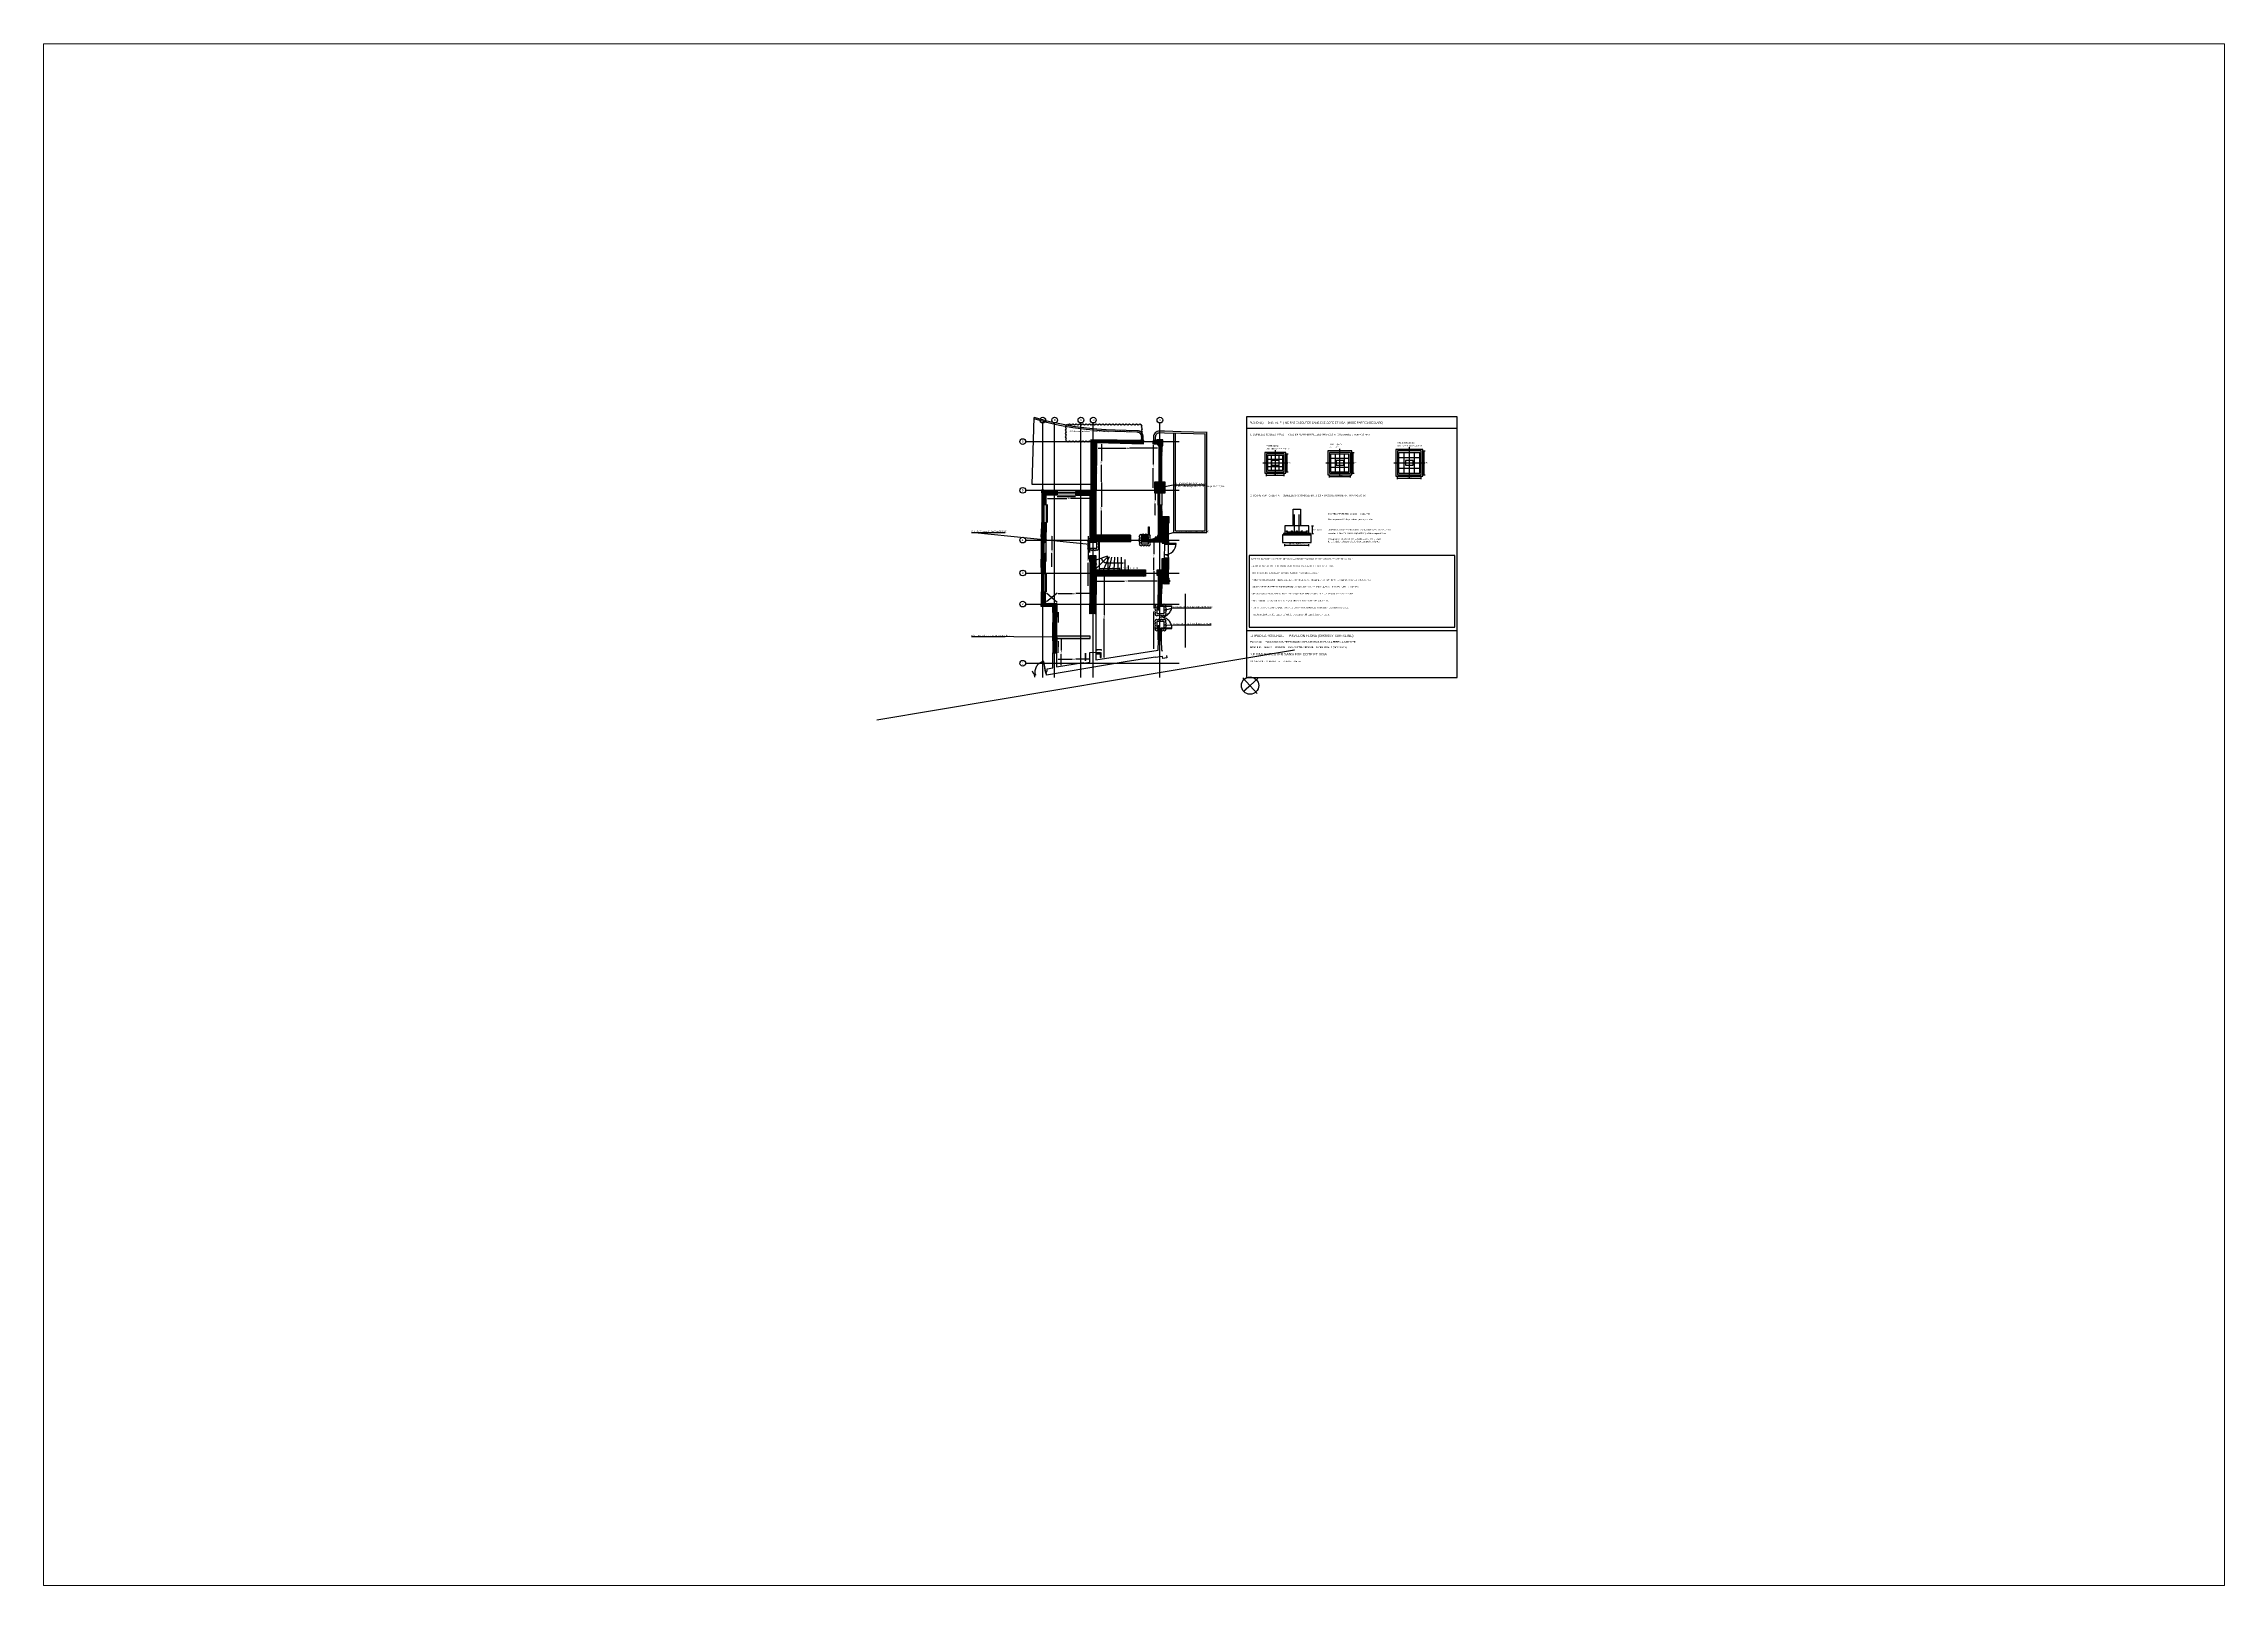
# Paper-space layout 'Layout1' of a CAD drawing. Header units: centimetres. Extents: x 30 to 267, y 21 to 189.
# The model-space entities are those that its viewports show. They can reach past a viewport. Long polylines and large blocks are cut down to what shows.
import ezdxf

# ---------------------------------------------------------------- set-up
doc = ezdxf.new("R2010")
doc.units = ezdxf.units.CM
doc.linetypes.add('CACHE', pattern=[9.525, 6.35, -3.175])
doc.linetypes.add('PROJECTION', pattern=[0.3, 0.12, -0.18])
for name, color, linetype in [('010_mur', 8, 'Continuous'), ('020_cloi', 5, 'Continuous'), ('030_menuiserie', 9, 'Continuous'), ('070_trait-fin', 9, 'Continuous'), ('075_cotation', 9, 'Continuous'), ('097_traits-fins-005', 4, 'Continuous'), ('FOND-ACIER-INF', 3, 'Continuous'), ('FOND-ACIER-SUP', 4, 'Continuous'), ('FOND-AXES', 1, 'Continuous'), ('FOND-CARTOUCHE', 7, 'Continuous'), ('FOND-COFFRAGE', 5, 'Continuous'), ('FOND-COTATION', 8, 'Continuous'), ('FOND-GROS-BETON', 30, 'Continuous'), ('FOND-HABILLAGE-TEXTE', 7, 'Continuous'), ('FOND-HYP-D19', 6, 'Continuous')]:
    doc.layers.add(name, color=color, linetype=linetype)
doc.styles.add('ARIAL', font='arial.ttf')
doc.styles.add('clem', font='swissc.ttf')
doc.styles.get("Standard").update_dxf_attribs({"font": 'arial.ttf'})
doc.dimstyles.get("Standard").update_dxf_attribs({"dimtxt": 10, "dimasz": 8, "dimexe": 50, "dimexo": 20, "dimgap": 4, "dimtad": 1, "dimdec": 0, "dimrnd": 0.5, "dimzin": 9, "dimtxsty": 'Standard', "dimblk": 'ARCHTICK', "dimcen": 0, "dimse1": 1, "dimse2": 1, "dimclrd": 4, "dimclre": 4, "dimclrt": 4, "dimazin": 3, "dimtfac": 1, "dimtdec": 0, "dimtmove": 2, "dimatfit": 3, "dimldrblk": 'NONE', "dimlwd": -1})
pattern_1 = [(45.21487, (-11671.396, -4335.0017), (-4.5069355, 4.4732575), [])]

# ---------------------------------------------------------------- blocks, each defined once
blk = doc.blocks.new('*U1201')
for points in [[(0.05, -0.04), (0.05, 0), (0, 0), (0, -0.07), (0.03, -0.07), (0.03, -0.04)], [(0.06, -0.07), (0.03, -0.07), (0.03, -0.72), (0.06, -0.72)], [(0.67, -0.04), (0.67, 0), (0.72, 0), (0.72, -0.07), (0.68, -0.07), (0.68, -0.04)]]:
    blk.add_lwpolyline(points, close=True)
at = {"linetype": 'PROJECTION', "ltscale": 0.75}
blk.add_arc((0.04, -0.07), 0.648, 271.6999, 0.0451, dxfattribs=at)
blk = doc.blocks.new('Murs porteurs selon geometre projet')
at = {"layer": '010_mur'}
h = blk.add_hatch(dxfattribs=at)
h.set_pattern_fill('ANSI31', color=4, scale=2, angle=0.2149)
h.set_pattern_definition(pattern_1)
edge = h.paths.add_edge_path()
edge.add_line((-2690, 1232), (-2691, 1612))
edge.add_line((-2691, 1612), (-2688, 1612))
edge.add_line((-2688, 1612), (-2688, 1622))
edge.add_line((-2688, 1622), (-2688, 2003))
edge.add_line((-2688, 2003), (-2297, 1995))
edge.add_line((-2297, 1995), (-2296, 2023))
edge.add_line((-2296, 2023), (-2738, 2026))
edge.add_line((-2738, 2026), (-2737, 1603))
edge.add_line((-2737, 1603), (-2751, 1602))
edge.add_line((-2751, 1602), (-2752, 1599))
edge.add_line((-2752, 1599), (-2863, 1600))
edge.add_line((-2863, 1600), (-2865, 1564))
edge.add_line((-2865, 1564), (-2813, 1564))
edge.add_line((-2813, 1564), (-2744, 1564))
edge.add_line((-2744, 1564), (-2744, 1435))
edge.add_line((-2744, 1435), (-2743, 1231))
edge.add_line((-2743, 1231), (-2690, 1232))
h = blk.add_hatch(dxfattribs=at)
h.set_pattern_fill('ANSI31', color=4, scale=2, angle=0.2149)
h.set_pattern_definition(pattern_1)
h.paths.add_polyline_path([(-2168, 1876), (-2148, 1877), (-2148, 1872), (-2143, 1871), (-2140, 1977), (-2136, 1977), (-2136, 2027), (-2186, 2027), (-2189, 2023), (-2216, 2023), (-2218, 1995), (-2184, 1992), (-2168, 1976)])
h = blk.add_hatch(dxfattribs=at)
h.set_pattern_fill('ANSI31', color=4, scale=2, angle=0.2149)
h.set_pattern_definition(pattern_1)
h.paths.add_polyline_path([(-3146, 1484), (-3110, 1484), (-3110, 1564), (-3016, 1564), (-3014, 1600), (-3127, 1601), (-3128, 1604), (-3149, 1604), (-3149, 1582), (-3146, 1582)])
h = blk.add_hatch(dxfattribs=at)
h.set_pattern_fill('ANSI31', color=4, scale=2, angle=0.2149)
h.set_pattern_definition(pattern_1)
h.paths.add_polyline_path([(-2402, 1174), (-2402, 1232), (-2690, 1232), (-2743, 1231), (-2743, 1168), (-2690, 1170), (-2690, 1175)])
h.paths.add_polyline_path([(-2312, 1231), (-2312, 1174), (-2137, 1173), (-2137, 1165), (-2115, 1164), (-2115, 1158), (-2085, 1159), (-2085, 1163), (-2083, 1165), (-2083, 1187), (-2086, 1190), (-2085, 1334), (-2080, 1335), (-2080, 1385), (-2140, 1385), (-2141, 1482), (-2172, 1483), (-2172, 1227), (-2177, 1227), (-2177, 1214), (-2198, 1215), (-2199, 1195), (-2259, 1195), (-2257, 1232)])
at = {"layer": '010_mur', "lineweight": 5}
h = blk.add_hatch(dxfattribs=at)
h.set_pattern_fill('ANSI31', color=4, scale=2, angle=0.2149)
h.set_pattern_definition(pattern_1)
h.paths.add_polyline_path([(-2175, 1628), (-2175, 1609), (-2157, 1609), (-2157, 1605), (-2148, 1605), (-2148, 1607), (-2143, 1607), (-2142, 1629), (-2148, 1629), (-2149, 1627)])
at = {"layer": '010_mur'}
h = blk.add_hatch(dxfattribs=at)
h.set_pattern_fill('ANSI31', color=4, scale=2, angle=0.2149)
h.set_pattern_definition(pattern_1)
h.paths.add_polyline_path([(-3146, 1163), (-3146, 1213), (-3150, 1213), (-3149, 1233), (-3146, 1234), (-3146, 1333), (-3110, 1332), (-3110, 1165)])
h = blk.add_hatch(dxfattribs=at)
h.set_pattern_fill('ANSI31', color=4, scale=2, angle=0.2149)
h.set_pattern_definition(pattern_1)
h.paths.add_polyline_path([(-3110, 1008), (-3110, 1025), (-3110, 1076), (-3146, 1074), (-3146, 1028), (-3149, 1028), (-3150, 1007), (-3148, 1007), (-3147, 903), (-3116, 904), (-3117, 1008)])
h = blk.add_hatch(dxfattribs=at)
h.set_pattern_fill('ANSI31', color=4, scale=2, angle=0.2149)
h.set_pattern_definition(pattern_1)
edge = h.paths.add_edge_path()
edge.add_line((-2178, 940), (-2138, 940))
edge.add_line((-2138, 940), (-2137, 1035))
edge.add_line((-2137, 1035), (-2086, 1039))
edge.add_line((-2086, 1039), (-2086, 1034))
edge.add_line((-2086, 1034), (-2084, 1032))
edge.add_line((-2084, 1032), (-2084, 1009))
edge.add_line((-2084, 1009), (-2086, 1008))
edge.add_line((-2086, 1008), (-2086, 875))
edge.add_arc((-2083, 876), 3.71, 204.38, 256.8367)
edge.add_arc((-2085, 869), 3.64, -0.6892, 76.8367, ccw=False)
edge.add_line((-2081, 869), (-2081, 855))
edge.add_line((-2081, 855), (-2075, 854))
edge.add_line((-2075, 854), (-2075, 842))
edge.add_line((-2075, 842), (-2081, 841))
edge.add_line((-2081, 841), (-2082, 823))
edge.add_line((-2082, 823), (-2141, 823))
edge.add_line((-2141, 823), (-2142, 742))
edge.add_line((-2142, 742), (-2166, 741))
edge.add_line((-2166, 741), (-2168, 768))
edge.add_line((-2168, 768), (-2167, 879))
edge.add_arc((-2179, 882), 12.1, 346.1269, 443.5219)
edge.add_line((-2178, 894), (-2178, 940))
h.paths.add_polyline_path([(-2737, 657), (-2739, 1011), (-2743, 1010), (-2743, 1025), (-2743, 1059), (-2691, 1059), (-2692, 941), (-2278, 940), (-2277, 887), (-2601, 887), (-2690, 887), (-2690, 573), (-2740, 572), (-2741, 643), (-2741, 657)])
h = blk.add_hatch(dxfattribs=at)
h.set_pattern_fill('ANSI31', color=4, scale=2, angle=0.2149)
h.set_pattern_definition(pattern_1)
h.paths.add_polyline_path([(-3018, 657), (-3018, 634), (-3018, 583), (-3050, 582), (-3050, 632), (-3128, 632), (-3128, 630), (-3149, 630), (-3149, 653), (-3146, 653), (-3146, 753), (-3115, 753), (-3115, 660), (-3021, 657)])
at = {"layer": '010_mur', "lineweight": 5}
h = blk.add_hatch(dxfattribs=at)
h.set_pattern_fill('ANSI31', color=4, scale=2, angle=0.2149)
h.set_pattern_definition(pattern_1)
h.paths.add_polyline_path([(-3017, 375), (-3017, 343), (-3049, 344), (-3049, 498), (-3018, 498), (-3018, 382)])
at = {"layer": '010_mur', "flags": 128}
for points in [[(-2690, 1232), (-2691, 1612), (-2688, 1612), (-2688, 1622), (-2688, 2003), (-2297, 1995), (-2296, 2023), (-2738, 2026), (-2737, 1603), (-2751, 1602), (-2752, 1599), (-2863, 1600), (-2865, 1564), (-2813, 1564), (-2744, 1564), (-2744, 1435), (-2743, 1231)], [(-2312, 1174), (-2137, 1173), (-2137, 1165), (-2115, 1164), (-2115, 1158), (-2085, 1159), (-2085, 1163), (-2083, 1165), (-2083, 1187), (-2086, 1190), (-2085, 1334), (-2080, 1335), (-2080, 1385), (-2140, 1385), (-2141, 1482), (-2172, 1483), (-2172, 1227), (-2177, 1227), (-2177, 1214), (-2198, 1215), (-2199, 1195), (-2259, 1195), (-2257, 1232), (-2312, 1231)], [(-3146, 1163), (-3146, 1213), (-3150, 1213), (-3149, 1233), (-3146, 1234), (-3146, 1333), (-3110, 1332), (-3110, 1165), (-3146, 1163)], [(-2743, 1231), (-2743, 1168), (-2690, 1170)], [(-2402, 1231), (-2690, 1232)], [(-2690, 1170), (-2690, 1175), (-2402, 1174)], [(-2402, 1231), (-2402, 1174)], [(-2312, 1231), (-2312, 1174)], [(-3147, 903), (-3148, 1007), (-3150, 1007), (-3149, 1028), (-3146, 1028), (-3146, 1074), (-3110, 1076), (-3110, 1025), (-3110, 1008), (-3117, 1008)], [(-3117, 1008), (-3116, 904), (-3147, 903)], [(-2737, 657), (-2739, 1011), (-2743, 1010), (-2743, 1025), (-2743, 1059), (-2691, 1059), (-2692, 941), (-2278, 940), (-2277, 887), (-2690, 887), (-2690, 573), (-2740, 572), (-2741, 643), (-2741, 657), (-2737, 657)], [(-2691, 659), (-2690, 659)], [(-3017, 375), (-3017, 343), (-3049, 344), (-3049, 498), (-3018, 498), (-3018, 382), (-3017, 375)]]:
    blk.add_lwpolyline(points, dxfattribs=at)
for points in [[(-2168, 1876), (-2148, 1877), (-2148, 1872), (-2143, 1871), (-2140, 1977), (-2136, 1977), (-2136, 2027), (-2186, 2027), (-2189, 2023), (-2216, 2023), (-2218, 1995), (-2184, 1992), (-2168, 1976)], [(-3146, 1484), (-3110, 1484), (-3110, 1564), (-3016, 1564), (-3014, 1600), (-3127, 1601), (-3128, 1604), (-3149, 1604), (-3149, 1582), (-3146, 1582)], [(-2175, 1628), (-2175, 1609), (-2157, 1609), (-2157, 1605), (-2148, 1605), (-2148, 1607), (-2143, 1607), (-2142, 1629), (-2148, 1629), (-2149, 1627)], [(-3018, 657), (-3018, 634), (-3018, 583), (-3050, 582), (-3050, 632), (-3128, 632), (-3128, 630), (-3149, 630), (-3149, 653), (-3146, 653), (-3146, 753), (-3115, 753), (-3115, 660), (-3021, 657)]]:
    blk.add_lwpolyline(points, close=True, dxfattribs=at)
blk.add_lwpolyline([(-2178, 940), (-2138, 940), (-2137, 1035), (-2086, 1039), (-2086, 1034), (-2084, 1032), (-2084, 1009), (-2086, 1008), (-2086, 875, 0.232968), (-2084, 873, -0.351792), (-2081, 869), (-2081, 855), (-2075, 854), (-2075, 842), (-2081, 841), (-2082, 823), (-2141, 823), (-2142, 742), (-2166, 741), (-2168, 768), (-2167, 879, 0.452542), (-2178, 894)], format="xyb", close=True, dxfattribs=at)
at = {"layer": '030_menuiserie', "flags": 128}
for points in [[(-2147, 1629), (-2148, 1872)], [(-2142, 1629), (-2143, 1871)], [(-3130, 1333), (-3130, 1484)], [(-3125, 1333), (-3125, 1484)], [(-2864, 1581), (-3015, 1583)], [(-2864, 1576), (-3015, 1578)], [(-3134, 753), (-3134, 904)], [(-3129, 753), (-3129, 904)], [(-3034, 583), (-3036, 498)], [(-3029, 583), (-3031, 498)]]:
    blk.add_lwpolyline(points, dxfattribs=at)
at = {"layer": '030_menuiserie'}
blk.add_lwpolyline([(-2082, 1040), (-2115, 1040), (-2115, 1035), (-2082, 1035, 0.414214), (-2115, 1068, 0.414214), (-2022, 1161), (-2115, 1161), (-2115, 1156), (-2022, 1156)], format="xyb", dxfattribs=at)
at = {"layer": '070_trait-fin', "linetype": 'CACHE'}
for p, q in [((-2148, 451), (-2054, 452)), ((-2143, 456), (-2054, 457))]:
    blk.add_line(p, q, dxfattribs=at)
at = {"layer": '070_trait-fin'}
for points in [[(-3146, 1484), (-3146, 1333)], [(-3014, 1600), (-2863, 1600)], [(-3050, 582), (-3049, 498)]]:
    blk.add_lwpolyline(points, dxfattribs=at)
at = {"layer": '070_trait-fin', "color": 7, "true_color": 0xffffff}
for points in [[(-3110, 1484), (-3110, 1332)], [(-3016, 1564), (-2865, 1564)], [(-3115, 753), (-3116, 904)], [(-3018, 583), (-3018, 498)]]:
    blk.add_lwpolyline(points, dxfattribs=at)
at = {"layer": '070_trait-fin', "linetype": 'CACHE', "flags": 128}
for points in [[(-2172, 1483), (-2171, 1609)], [(-2143, 1607), (-2141, 1482)], [(-3146, 1074), (-3146, 1163)], [(-3110, 1165), (-3110, 1076)], [(-2743, 1085), (-2743, 1168)], [(-2661, 941), (-2661, 1175)], [(-2117, 1036), (-2115, 1158)], [(-2086, 1039), (-2085, 1159)], [(-2491, 941), (-2491, 949), (-2661, 951)], [(-2690, 573), (-2690, 250)], [(-3049, 344), (-3048, 244)], [(-3018, 245), (-3017, 343)]]:
    blk.add_lwpolyline(points, dxfattribs=at)
at = {"layer": '070_trait-fin', "flags": 128}
for points in [[(-2593, 1048), (-2692, 949)], [(-2692, 949), (-2593, 1048)], [(-2581, 1047), (-2627, 941)], [(-2562, 1047), (-2582, 941)], [(-2552, 997), (-2470, 997)], [(-2537, 1046), (-2541, 941)], [(-2510, 1046), (-2508, 941)], [(-2481, 1046), (-2479, 941)], [(-2451, 1027), (-2450, 941)], [(-2421, 977), (-2421, 941)], [(-3147, 903), (-3146, 753)]]:
    blk.add_lwpolyline(points, dxfattribs=at)
blk.add_lwpolyline([(-2470, 997, 10, 0, 0), (-2445, 997, 0, 0, 0)], format="xyseb", dxfattribs=at)
at = {"layer": '070_trait-fin', "linetype": 'CACHE'}
for points in [[(-2147, 642), (-2147, 742)], [(-2142, 642), (-2142, 742)], [(-2142, 642), (-2147, 642)], [(-2142, 642), (-2055, 641)], [(-2142, 642), (-2142, 637)], [(-2142, 637), (-2055, 636)], [(-2148, 451), (-2149, 351)], [(-2143, 451), (-2148, 451)], [(-2143, 451), (-2144, 351)], [(-2143, 451), (-2143, 456)]]:
    blk.add_lwpolyline(points, dxfattribs=at)
for centre, start, end in [((-2150, 642), 271.3776, 359.8812), ((-2149, 451), 0.5485, 89.0522)]:
    blk.add_arc(centre, 95.4, start, end, dxfattribs=at)
at = {"layer": '030_menuiserie', "xscale": 138.550195075006, "yscale": 138.550195075006, "zscale": 138.550195075006, "rotation": 189.9168593396885}
blk.add_blockref('*U1201', (-3102, 74), dxfattribs=at)
blk = doc.blocks.new('NORD')
for p, q in [((-150, 0), (150, 0)), ((0, 0), (0, -150))]:
    blk.add_line(p, q)
blk.add_circle((0, 0), 123)
blk.add_solid([(-10, 122), (10, 122), (-10, 0), (10, 0)])
blk = doc.blocks.new('*U1019')
at = {"layer": '097_traits-fins-005', "linetype": 'Continuous'}
for p, q in [((-2, 1), (0, -1)), ((2, 1), (1, -1))]:
    blk.add_line(p, q, dxfattribs=at)
for centre, radius, start, end in [((0, 2), 2.51, 322.5484, 216.2881), ((-3, -2), 2.51, 269.4183, 36.2881), ((2, -3), 2.48, 142.7235, 269.8189)]:
    blk.add_arc(centre, radius, start, end, dxfattribs=at)
blk = doc.blocks.new('*U1020')
at = {"layer": '075_cotation', "color": 0, "linetype": 'ByBlock', "lineweight": -2, "transparency": 16777216}
for p in [(0, 0), (5, 0), (10, 0), (15, 0), (20, 0), (25, 0), (30, 0), (35, 0)]:
    blk.add_blockref('*U1019', p, dxfattribs=at)
blk = doc.blocks.new('*U1021')
at = {"layer": '097_traits-fins-005', "linetype": 'Continuous'}
for p, q in [((-2, 1), (0, -1)), ((2, 1), (1, -1))]:
    blk.add_line(p, q, dxfattribs=at)
for centre, radius, start, end in [((0, 2), 2.51, 322.5484, 216.2881), ((-3, -2), 2.51, 269.4183, 36.2881), ((2, -3), 2.48, 142.7235, 269.8189)]:
    blk.add_arc(centre, radius, start, end, dxfattribs=at)
blk = doc.blocks.new('*U1018')
at = {"layer": '075_cotation', "color": 0, "linetype": 'ByBlock', "lineweight": -2, "transparency": 16777216}
for p in [(0, 0), (5, 0), (10, 0), (15, 0), (20, 0), (25, 0), (30, 0)]:
    blk.add_blockref('*U1021', p, dxfattribs=at)
blk = doc.blocks.new('_ArchTick')
at = {"color": 0, "linetype": 'ByBlock', "const_width": 0.15}
blk.add_lwpolyline([(-0.5, -0.5), (0.5, 0.5)], dxfattribs=at)
blk = doc.blocks.new('*D1113')
at = {"layer": '075_cotation', "color": 4, "transparency": 16777216}
for p, q in [((8710, 4658), (8710, 4566)), ((8710, 4443), (8710, 4535))]:
    blk.add_line(p, q, dxfattribs=at)
at = {"layer": 'Defpoints', "color": 0, "transparency": 16777216}
for p in [(8683, 4658), (8682, 4443), (8710, 4443)]:
    blk.add_point(p, dxfattribs=at)
at = {"layer": '075_cotation', "color": 4, "transparency": 16777216, "xscale": 8, "yscale": 8, "zscale": 8}
for p, rotation in [((8710, 4658), 90), ((8710, 4443), 270)]:
    blk.add_blockref('_ArchTick', p, dxfattribs=dict(at, rotation=rotation))
at = {"layer": '075_cotation', "color": 4, "transparency": 16777216, "insert": (8710, 4550), "char_height": 10, "attachment_point": 5, "rotation": 90, "style": 'ARIAL'}
blk.add_mtext('\\A1;216', dxfattribs=at)
blk = doc.blocks.new('_None')
blk = doc.blocks.new('*D1121')
at = {"layer": '075_cotation', "color": 4, "transparency": 16777216}
for p, q in [((9019, 6256), (9252, 6256)), ((9515, 6256), (9282, 6256))]:
    blk.add_line(p, q, dxfattribs=at)
at = {"layer": 'Defpoints', "color": 0, "transparency": 16777216}
for p in [(9019, 6292), (9515, 6270), (9515, 6256)]:
    blk.add_point(p, dxfattribs=at)
at = {"layer": '075_cotation', "color": 4, "transparency": 16777216, "xscale": 8, "yscale": 8, "zscale": 8, "rotation": 180}
blk.add_blockref('_ArchTick', (9019, 6256), dxfattribs=at)
at = {"layer": '075_cotation', "color": 4, "transparency": 16777216, "xscale": 8, "yscale": 8, "zscale": 8}
blk.add_blockref('_ArchTick', (9515, 6256), dxfattribs=at)
at = {"layer": '075_cotation', "color": 4, "transparency": 16777216, "insert": (9267, 6256), "char_height": 10, "attachment_point": 5, "style": 'ARIAL'}
blk.add_mtext('\\A1;496', dxfattribs=at)
blk = doc.blocks.new('*D1126')
at = {"layer": '075_cotation', "color": 4, "transparency": 16777216}
for p, q in [((8934, 5522), (8934, 5330)), ((8934, 5107), (8934, 5299))]:
    blk.add_line(p, q, dxfattribs=at)
at = {"layer": 'Defpoints', "color": 0, "transparency": 16777216}
for p in [(8934, 5522), (8949, 5522), (8953, 5107)]:
    blk.add_point(p, dxfattribs=at)
at = {"layer": '075_cotation', "color": 4, "transparency": 16777216, "xscale": 8, "yscale": 8, "zscale": 8}
for p, rotation in [((8934, 5522), 90), ((8934, 5107), 270)]:
    blk.add_blockref('_ArchTick', p, dxfattribs=dict(at, rotation=rotation))
at = {"layer": '075_cotation', "color": 4, "transparency": 16777216, "insert": (8934, 5315), "char_height": 10, "attachment_point": 5, "rotation": 90, "style": 'ARIAL'}
blk.add_mtext('\\A1;414', dxfattribs=at)
blk = doc.blocks.new('*D1128')
at = {"layer": '075_cotation', "color": 4, "transparency": 16777216}
for p, q in [((9046, 6292), (9046, 6149)), ((9046, 5977), (9046, 6119))]:
    blk.add_line(p, q, dxfattribs=at)
at = {"layer": 'Defpoints', "color": 0, "transparency": 16777216}
for p in [(9046, 6292), (9048, 6292), (9018, 5977)]:
    blk.add_point(p, dxfattribs=at)
at = {"layer": '075_cotation', "color": 4, "transparency": 16777216, "xscale": 8, "yscale": 8, "zscale": 8}
for p, rotation in [((9046, 6292), 90), ((9046, 5977), 270)]:
    blk.add_blockref('_ArchTick', p, dxfattribs=dict(at, rotation=rotation))
at = {"layer": '075_cotation', "color": 4, "transparency": 16777216, "insert": (9046, 6134), "char_height": 10, "attachment_point": 5, "rotation": 90, "style": 'ARIAL'}
blk.add_mtext('\\A1;315', dxfattribs=at)
blk = doc.blocks.new('*D1132')
at = {"layer": '075_cotation', "color": 4, "transparency": 16777216}
for p, q in [((8596, 5838), (8757, 5838)), ((8949, 5838), (8788, 5838))]:
    blk.add_line(p, q, dxfattribs=at)
at = {"layer": 'Defpoints', "color": 0, "transparency": 16777216}
for p in [(8949, 5838), (8596, 5828), (8949, 5828)]:
    blk.add_point(p, dxfattribs=at)
at = {"layer": '075_cotation', "color": 4, "transparency": 16777216, "xscale": 8, "yscale": 8, "zscale": 8, "rotation": 180}
blk.add_blockref('_ArchTick', (8596, 5838), dxfattribs=at)
at = {"layer": '075_cotation', "color": 4, "transparency": 16777216, "xscale": 8, "yscale": 8, "zscale": 8}
blk.add_blockref('_ArchTick', (8949, 5838), dxfattribs=at)
at = {"layer": '075_cotation', "color": 4, "transparency": 16777216, "insert": (8773, 5838), "char_height": 10, "attachment_point": 5, "style": 'ARIAL'}
blk.add_mtext('\\A1;354', dxfattribs=at)
blk = doc.blocks.new('*D1134')
at = {"layer": '075_cotation', "color": 4, "transparency": 16777216}
for p, q in [((8999, 5147), (9240, 5147)), ((9511, 5147), (9270, 5147))]:
    blk.add_line(p, q, dxfattribs=at)
at = {"layer": 'Defpoints', "color": 0, "transparency": 16777216}
for p in [(8999, 5114), (9511, 5147), (9511, 5114)]:
    blk.add_point(p, dxfattribs=at)
at = {"layer": '075_cotation', "color": 4, "transparency": 16777216, "xscale": 8, "yscale": 8, "zscale": 8, "rotation": 180}
blk.add_blockref('_ArchTick', (8999, 5147), dxfattribs=at)
at = {"layer": '075_cotation', "color": 4, "transparency": 16777216, "xscale": 8, "yscale": 8, "zscale": 8}
blk.add_blockref('_ArchTick', (9511, 5147), dxfattribs=at)
at = {"layer": '075_cotation', "color": 4, "transparency": 16777216, "insert": (9255, 5147), "char_height": 10, "attachment_point": 5, "style": 'ARIAL'}
blk.add_mtext('\\A1;512', dxfattribs=at)
blk = doc.blocks.new('*D1135')
at = {"layer": '075_cotation', "color": 4, "transparency": 16777216}
for p, q in [((9484, 5230), (9484, 4920)), ((9484, 4579), (9484, 4889))]:
    blk.add_line(p, q, dxfattribs=at)
at = {"layer": 'Defpoints', "color": 0, "transparency": 16777216}
for p in [(9423, 5230), (9484, 5230), (9510, 4579)]:
    blk.add_point(p, dxfattribs=at)
at = {"layer": '075_cotation', "color": 4, "transparency": 16777216, "xscale": 8, "yscale": 8, "zscale": 8}
for p, rotation in [((9484, 5230), 90), ((9484, 4579), 270)]:
    blk.add_blockref('_ArchTick', p, dxfattribs=dict(at, rotation=rotation))
at = {"layer": '075_cotation', "color": 4, "transparency": 16777216, "insert": (9484, 4905), "char_height": 10, "attachment_point": 5, "rotation": 90, "style": 'ARIAL'}
blk.add_mtext('\\A1;650', dxfattribs=at)
blk = doc.blocks.new('*D1137')
at = {"layer": '075_cotation', "color": 4, "transparency": 16777216}
for p, q in [((9046, 5970), (9046, 5767)), ((9046, 5533), (9046, 5736))]:
    blk.add_line(p, q, dxfattribs=at)
at = {"layer": 'Defpoints', "color": 0, "transparency": 16777216}
for p in [(9018, 5970), (9046, 5970), (9021, 5533)]:
    blk.add_point(p, dxfattribs=at)
at = {"layer": '075_cotation', "color": 4, "transparency": 16777216, "xscale": 8, "yscale": 8, "zscale": 8}
for p, rotation in [((9046, 5970), 90), ((9046, 5533), 270)]:
    blk.add_blockref('_ArchTick', p, dxfattribs=dict(at, rotation=rotation))
at = {"layer": '075_cotation', "color": 4, "transparency": 16777216, "insert": (9046, 5751), "char_height": 10, "attachment_point": 5, "rotation": 90, "style": 'ARIAL'}
blk.add_mtext('\\A1;437', dxfattribs=at)
blk = doc.blocks.new('*D1139')
at = {"layer": '075_cotation', "color": 4, "transparency": 16777216}
for p, q in [((8684, 5042), (8803, 5042)), ((8953, 5042), (8833, 5042))]:
    blk.add_line(p, q, dxfattribs=at)
at = {"layer": 'Defpoints', "color": 0, "transparency": 16777216}
for p in [(8953, 5168), (8684, 4971), (8953, 5042)]:
    blk.add_point(p, dxfattribs=at)
at = {"layer": '075_cotation', "color": 4, "transparency": 16777216, "xscale": 8, "yscale": 8, "zscale": 8, "rotation": 180}
blk.add_blockref('_ArchTick', (8684, 5042), dxfattribs=at)
at = {"layer": '075_cotation', "color": 4, "transparency": 16777216, "xscale": 8, "yscale": 8, "zscale": 8}
blk.add_blockref('_ArchTick', (8953, 5042), dxfattribs=at)
at = {"layer": '075_cotation', "color": 4, "transparency": 16777216, "insert": (8818, 5042), "char_height": 10, "attachment_point": 5, "style": 'ARIAL'}
blk.add_mtext('\\A1;269', dxfattribs=at)
blk = doc.blocks.new('*D1144')
at = {"layer": '075_cotation', "color": 4, "transparency": 16777216}
for p, q in [((8683, 4493), (8801, 4493)), ((8950, 4493), (8831, 4493))]:
    blk.add_line(p, q, dxfattribs=at)
at = {"layer": 'Defpoints', "color": 0, "transparency": 16777216}
for p in [(8683, 4547), (8683, 4493), (8950, 4550)]:
    blk.add_point(p, dxfattribs=at)
at = {"layer": '075_cotation', "color": 4, "transparency": 16777216, "xscale": 8, "yscale": 8, "zscale": 8, "rotation": 180}
blk.add_blockref('_ArchTick', (8683, 4493), dxfattribs=at)
at = {"layer": '075_cotation', "color": 4, "transparency": 16777216, "xscale": 8, "yscale": 8, "zscale": 8}
blk.add_blockref('_ArchTick', (8950, 4493), dxfattribs=at)
at = {"layer": '075_cotation', "color": 4, "transparency": 16777216, "insert": (8816, 4493), "char_height": 10, "attachment_point": 5, "style": 'ARIAL'}
blk.add_mtext('\\A1;268', dxfattribs=at)
blk = doc.blocks.new('*D1146')
at = {"layer": '075_cotation', "color": 4, "transparency": 16777216}
for p, q in [((8632, 5522), (8632, 5409)), ((8632, 5266), (8632, 5379))]:
    blk.add_line(p, q, dxfattribs=at)
at = {"layer": 'Defpoints', "color": 0, "transparency": 16777216}
for p in [(8590, 5522), (8632, 5522), (8590, 5266)]:
    blk.add_point(p, dxfattribs=at)
at = {"layer": '075_cotation', "color": 4, "transparency": 16777216, "xscale": 8, "yscale": 8, "zscale": 8}
for p, rotation in [((8632, 5522), 90), ((8632, 5266), 270)]:
    blk.add_blockref('_ArchTick', p, dxfattribs=dict(at, rotation=rotation))
at = {"layer": '075_cotation', "color": 4, "transparency": 16777216, "insert": (8632, 5394), "char_height": 10, "attachment_point": 5, "rotation": 90, "style": 'ARIAL'}
blk.add_mtext('\\A1;256', dxfattribs=at)
blk = doc.blocks.new('*D1147')
at = {"layer": '075_cotation', "color": 4, "transparency": 16777216}
for p, q in [((9478, 6282), (9478, 6120)), ((9478, 5927), (9478, 6090))]:
    blk.add_line(p, q, dxfattribs=at)
at = {"layer": 'Defpoints', "color": 0, "transparency": 16777216}
for p in [(9477, 6282), (9478, 6282), (9518, 5927)]:
    blk.add_point(p, dxfattribs=at)
at = {"layer": '075_cotation', "color": 4, "transparency": 16777216, "xscale": 8, "yscale": 8, "zscale": 8}
for p, rotation in [((9478, 6282), 90), ((9478, 5927), 270)]:
    blk.add_blockref('_ArchTick', p, dxfattribs=dict(at, rotation=rotation))
at = {"layer": '075_cotation', "color": 4, "transparency": 16777216, "insert": (9478, 6105), "char_height": 10, "attachment_point": 5, "rotation": 90, "style": 'ARIAL'}
blk.add_mtext('\\A1;355', dxfattribs=at)
blk = doc.blocks.new('*D1155')
at = {"layer": '075_cotation', "color": 4, "transparency": 16777216}
for p, q in [((9070, 5188), (9070, 4863)), ((9070, 4507), (9070, 4833))]:
    blk.add_line(p, q, dxfattribs=at)
at = {"layer": 'Defpoints', "color": 0, "transparency": 16777216}
for p in [(9035, 5188), (9045, 4507), (9070, 4507)]:
    blk.add_point(p, dxfattribs=at)
at = {"layer": '075_cotation', "color": 4, "transparency": 16777216, "xscale": 8, "yscale": 8, "zscale": 8}
for p, rotation in [((9070, 5188), 90), ((9070, 4507), 270)]:
    blk.add_blockref('_ArchTick', p, dxfattribs=dict(at, rotation=rotation))
at = {"layer": '075_cotation', "color": 4, "transparency": 16777216, "insert": (9070, 4848), "char_height": 10, "attachment_point": 5, "rotation": 90, "style": 'ARIAL'}
blk.add_mtext('\\A1;682', dxfattribs=at)
blk = doc.blocks.new('*D1124')
at = {"layer": '075_cotation', "color": 4, "transparency": 16777216}
for p, q in [((9484, 5473), (9484, 5371)), ((9484, 5239), (9484, 5341))]:
    blk.add_line(p, q, dxfattribs=at)
at = {"layer": 'Defpoints', "color": 0, "transparency": 16777216}
for p in [(9543, 5473), (9484, 5239), (9541, 5239)]:
    blk.add_point(p, dxfattribs=at)
at = {"layer": '075_cotation', "color": 4, "transparency": 16777216, "xscale": 8, "yscale": 8, "zscale": 8}
for p, rotation in [((9484, 5473), 90), ((9484, 5239), 270)]:
    blk.add_blockref('_ArchTick', p, dxfattribs=dict(at, rotation=rotation))
at = {"layer": '075_cotation', "color": 4, "transparency": 16777216, "insert": (9484, 5356), "char_height": 10, "attachment_point": 5, "rotation": 90, "style": 'ARIAL'}
blk.add_mtext('\\A1;234', dxfattribs=at)
blk = doc.blocks.new('*D1203')
at = {"layer": '075_cotation', "color": 4, "transparency": 16777216}
for p, q in [((9495, 5920), (9495, 5824)), ((9495, 5698), (9495, 5794))]:
    blk.add_line(p, q, dxfattribs=at)
at = {"layer": 'Defpoints', "color": 0, "transparency": 16777216}
for p in [(9506, 5920), (9495, 5698), (9509, 5698)]:
    blk.add_point(p, dxfattribs=at)
at = {"layer": '075_cotation', "color": 4, "transparency": 16777216, "xscale": 8, "yscale": 8, "zscale": 8}
for p, rotation in [((9495, 5920), 90), ((9495, 5698), 270)]:
    blk.add_blockref('_ArchTick', p, dxfattribs=dict(at, rotation=rotation))
at = {"layer": '075_cotation', "color": 4, "transparency": 16777216, "insert": (9495, 5809), "char_height": 10, "attachment_point": 5, "rotation": 90, "style": 'ARIAL'}
blk.add_mtext('\\A1;222', dxfattribs=at)

msp = doc.modelspace()

# ---------------------------------------------------------------- hatches: boundary and pattern name
at = {"layer": 'FOND-ACIER-INF'}
msp.add_hatch(color=3, dxfattribs=at).paths.add_polyline_path([(9522.5, 5921.7), (9547.6, 5921.7), (9547.6, 5936.7), (9522.5, 5936.7)])
at = {"layer": 'FOND-COFFRAGE'}
for points in [[(9495, 5889.2), (9575, 5889.2), (9575, 5969.2), (9495, 5969.2)], [(8667.4, 4666.6), (8952.5, 4666.6), (8952.5, 4686.5), (8667.4, 4686.5)]]:
    msp.add_hatch(color=5, dxfattribs=at).paths.add_polyline_path(points)

# ---------------------------------------------------------------- linework, layer by layer
at = {"layer": '010_mur'}
for p, q in [((8998, 4487.3), (9521.5, 4569.1)), ((9521.5, 4569.1), (9521.9, 4649)), ((9521.9, 4649), (9545, 4649.9)), ((9545, 4649.9), (9547.4, 4569.1)), ((9547.4, 4569.1), (9552, 4569)), ((9552, 4569), (9552.5, 4561.3)), ((8479.6, 4369.1), (8469.4, 4392.9)), ((8583.3, 4391.9), (8591.1, 4393.6)), ((8587.9, 4360), (8583.3, 4391.9)), ((9262, 4473.9), (8587.9, 4360)), ((8591.1, 4393.6), (8592.3, 4413.3)), ((8592.3, 4413.3), (8640.3, 4421.2)), ((8640.2, 4546.8), (8670.6, 4547.4)), ((8640.3, 4421.2), (8640.2, 4546.8)), ((8670.6, 4547.4), (8669.6, 4428.5)), ((8669.6, 4428.5), (8896, 4466.7)), ((8896, 4460.8), (8949.5, 4469.8)), ((8896, 4466.7), (8896, 4460.8)), ((8949.5, 4469.8), (8950.1, 4550)), ((8950.1, 4550), (8998.3, 4551.6)), ((8998.3, 4551.6), (8998, 4487.3)), ((9498.6, 4511.5), (9262, 4473.9)), ((9499.3, 4507.2), (9498.6, 4511.5)), ((9556.8, 4516.3), (9499.3, 4507.2)), ((9559.6, 4500.2), (9556.8, 4516.3)), ((9593.3, 4506.1), (9559.6, 4500.2)), ((9590.1, 4525.4), (9593.3, 4506.1)), ((8485.7, 4369.7), (8479.6, 4369.1)), ((8489.9, 4343.1), (8485.7, 4369.7))]:
    msp.add_line(p, q, dxfattribs=at)
at = {"layer": '030_menuiserie'}
for p, q in [((9526.6, 6175.6), (9526.6, 5926.8)), ((9536.6, 6170.6), (9526.6, 6170.6)), ((9531.6, 6170.6), (9531.6, 6058.5)), ((9531.6, 6043.5), (9531.6, 5931.8)), ((9536.6, 6175.6), (9536.6, 5926.3)), ((9519.4, 5908.5), (9519.4, 5903.4)), ((9536.6, 5931.8), (9526.6, 5931.8)), ((9530, 5908.5), (9530, 5903.4)), ((9519.5, 5789), (9519.5, 5783.7)), ((9530.1, 5789), (9530.1, 5783.7))]:
    msp.add_line(p, q, dxfattribs=at)
for points in [[(9519.4, 5903.4), (9530, 5903.4), (9530.1, 5789), (9519.5, 5789)], [(9440.1, 5531.2), (9440.1, 5600.9), (9444.3, 5600.9), (9444.3, 5531.2)], [(9519.6, 4660), (9519.5, 4776.6), (9525.5, 4776.6), (9525.6, 4660)]]:
    msp.add_lwpolyline(points, close=True, dxfattribs=at)
for points in [[(9524.7, 5903.4), (9524.8, 5789)], [(8563.1, 5378), (8563.1, 5467.1)], [(8568.1, 5378.1), (8568.1, 5467.3)], [(9519.5, 4902.5), (9519.5, 5033.5), (9525.5, 5033.5), (9525.5, 4902.5), (9519.5, 4902.5)], [(9525.5, 5033.5), (9519.5, 5033.5), (9519.5, 5029.5), (9525.5, 5029.5), (9525.5, 5033.5)], [(9522.5, 5029.5), (9522.5, 4906.5)], [(9522.5, 4772.6), (9522.6, 4660)], [(8655.8, 4645.8), (8655.4, 4547.1)], [(8660.8, 4645.8), (8660.4, 4547.1)], [(9047.1, 4565), (9047.1, 4573), (9007.7, 4573), (9007.7, 4565)], [(9519.6, 4656), (9519.6, 4660), (9525.6, 4660), (9525.6, 4656), (9519.6, 4656)], [(8910.1, 4543), (8910.1, 4481.3)], [(8912.1, 4543), (8912.1, 4481.6)]]:
    msp.add_lwpolyline(points, dxfattribs=at)
at = {"layer": '070_trait-fin'}
for p, q in [((9650.2, 5551.5), (9650.2, 6386.7)), ((9665.2, 5566.5), (9665.2, 6386.7)), ((9748.8, 4592.7), (9748.8, 5040.9)), ((10659, 4569.3), (7169.1, 3983.1))]:
    msp.add_line(p, q, dxfattribs=at)
for points in [[(8956.2, 5954.7), (8465.6, 5954.7), (8483.5, 6514.3)], [(9650.2, 5551.5), (9927.7, 5551.5), (9927.7, 6394.5)], [(9665.2, 5566.5), (9912.7, 5566.5), (9912.7, 6379.9)], [(8677, 5854.2), (8828.5, 5853.9)], [(8594.6, 5635.3), (8595.3, 5786.6)], [(9098, 5354.4), (9000.2, 5320.2)], [(8586.9, 5070.6), (8587.5, 5106.1)], [(8587.3, 5055.8), (8587, 5207.3)], [(8587.5, 5047.8), (8675.1, 4971.6)], [(8587.5, 4974.5), (8674.6, 5047.8)], [(8683.9, 4885.9), (8683.7, 4800.1)], [(8683.4, 4645), (8682.5, 4547.4)]]:
    msp.add_lwpolyline(points, dxfattribs=at)
for points in [[(9382.1, 6323.4), (9382.8, 6351.6, 0.4142136), (9345.8, 6390.6), (9159.6, 6396.6), (9086.3, 6398.9), (9007.6, 6403.8), (8919.1, 6412.3), (8805.6, 6427.9), (8696.1, 6448), (8622.8, 6464.2), (8590.7, 6472.1), (8483.1, 6502)], [(9394.1, 6323.1), (9394.8, 6351.3, 0.4142136), (9346.1, 6402.6), (9159.9, 6408.6), (9086.9, 6410.9), (9008.5, 6415.8), (8920.5, 6424.2), (8807.5, 6439.7), (8698.4, 6459.7), (8625.5, 6475.9), (8593.7, 6483.7), (8484.3, 6514.1), (8483.5, 6514.3)], [(9927.7, 6388.8), (9817, 6391.6), (9711.5, 6394.4), (9574, 6398.4), (9532.2, 6399.5, 0.4142136), (9480.9, 6350.8), (9480.2, 6322.7)], [(9912.7, 6374.1), (9816.6, 6376.6), (9711.1, 6379.4), (9573.6, 6383.4), (9531.8, 6384.5, 0.4142136), (9495.9, 6350.4), (9495.2, 6322.4)], [(9221.1, 5297.3), (9088.3, 5297.3, -0.3581144), (9049.3, 5332), (9049.3, 5337.4)], [(9221.1, 5297.3), (9088.3, 5297.3, -0.1995203), (9059.7, 5310.5, -0.1995203)]]:
    msp.add_lwpolyline(points, format="xyb", dxfattribs=at)
at = {"layer": '070_trait-fin', "linetype": 'CACHE'}
msp.add_lwpolyline([(9098, 5348.9), (9098.3, 5241.9)], dxfattribs=at)
at = {"layer": 'FOND-ACIER-INF'}
for p, q in [((10965, 6060), (10965, 6210)), ((10965, 6210), (11115, 6210)), ((11002.5, 6060), (11002.5, 6210)), ((11040, 6060), (11040, 6210)), ((11077.5, 6060), (11077.5, 6210)), ((11115, 6060), (11115, 6210)), ((11532.5, 6047.5), (11532.5, 6222.5)), ((11532.5, 6222.5), (11707.5, 6222.5)), ((11576.2, 6047.5), (11576.2, 6222.5)), ((11620, 6047.5), (11620, 6222.5)), ((11663.8, 6047.5), (11663.8, 6222.5)), ((11707.5, 6047.5), (11707.5, 6222.5)), ((10437.5, 6072.5), (10437.5, 6197.5)), ((10437.5, 6197.5), (10562.5, 6197.5)), ((10437.5, 6166.2), (10562.5, 6166.2)), ((10437.5, 6135), (10562.5, 6135)), ((10437.5, 6103.8), (10562.5, 6103.8)), ((10437.5, 6072.5), (10562.5, 6072.5)), ((10468.8, 6072.5), (10468.8, 6197.5)), ((10500, 6072.5), (10500, 6197.5)), ((10531.2, 6072.5), (10531.2, 6197.5)), ((10562.5, 6072.5), (10562.5, 6197.5)), ((10965, 6172.5), (11115, 6172.5)), ((10965, 6135), (11115, 6135)), ((10965, 6097.5), (11115, 6097.5)), ((10965, 6060), (11115, 6060)), ((11532.5, 6178.8), (11707.5, 6178.8)), ((11532.5, 6135), (11707.5, 6135)), ((11532.5, 6091.2), (11707.5, 6091.2)), ((11532.5, 6047.5), (11707.5, 6047.5)), ((10592.5, 5558.5), (10767.5, 5558.5))]:
    msp.add_line(p, q, dxfattribs=at)
msp.add_lwpolyline([(9522.5, 5921.7), (9547.6, 5921.7), (9547.6, 5936.7), (9522.5, 5936.7), (9522.5, 5921.7)], dxfattribs=at)
for centre in [(10596, 5563), (10638, 5563), (10680, 5563), (10722, 5563), (10764, 5563)]:
    msp.add_circle(centre, 3.5, dxfattribs=at)
at = {"layer": 'FOND-ACIER-SUP'}
for p, q in [((10660.8, 5563), (10660.8, 5702.5)), ((10699.2, 5563), (10699.2, 5702.5))]:
    msp.add_line(p, q, dxfattribs=at)
at = {"layer": 'FOND-AXES'}
for p, q in [((8555, 4340), (8555, 6465)), ((8655, 4340), (8655, 6465)), ((8875, 4340), (8875, 6465)), ((8977.5, 4340), (8977.5, 6465)), ((9535, 4340), (9535, 6465)), ((8415, 6312), (9695, 6312)), ((10500, 6030), (10500, 6240)), ((11040, 6017.5), (11040, 6252.5)), ((11620, 6005), (11620, 6265)), ((10395, 6135), (10605, 6135)), ((10922.5, 6135), (11157.5, 6135)), ((11490, 6135), (11750, 6135)), ((8415, 5905), (9695, 5905)), ((8415, 5489), (9695, 5489)), ((8415, 5214), (9695, 5214)), ((8415, 4954.1), (9695, 4954.1)), ((8415, 4460), (9695, 4460))]:
    msp.add_line(p, q, dxfattribs=at)
for points in [[(10260, 6425), (12020, 6425), (12020, 6520), (10260, 6520), (10260, 6425)], [(10280, 4760), (12000, 4760), (12000, 5360), (10280, 5360), (10280, 4760)]]:
    msp.add_lwpolyline(points, dxfattribs=at)
for centre in [(8555, 6492), (8655, 6492), (8875, 6492), (8977.5, 6492), (9535, 6492), (8388, 6312), (8388, 5905), (8388, 5489), (8388, 5214), (8388, 4954.1), (8388, 4460)]:
    msp.add_circle(centre, 24, dxfattribs=at)
at = {"layer": 'FOND-CARTOUCHE'}
for points in [[(10260, 4340), (12020, 4340), (12020, 6520), (10260, 6520), (10260, 4340)], [(10260, 4340), (12020, 4340), (12020, 4730), (10260, 4730), (10260, 4340)]]:
    msp.add_lwpolyline(points, dxfattribs=at)
at = {"layer": 'FOND-COFFRAGE'}
for points in [[(10425, 6060), (10575, 6060), (10575, 6210), (10425, 6210), (10425, 6060)], [(10952.5, 6047.5), (11127.5, 6047.5), (11127.5, 6222.5), (10952.5, 6222.5), (10952.5, 6047.5)], [(11520, 6035), (11720, 6035), (11720, 6235), (11520, 6235), (11520, 6035)], [(10468.8, 6116.2), (10531.2, 6116.2), (10531.2, 6153.8), (10468.8, 6153.8), (10468.8, 6116.2)], [(11008.8, 6116.2), (11071.2, 6116.2), (11071.2, 6153.8), (11008.8, 6153.8), (11008.8, 6116.2)], [(11588.8, 6116.2), (11651.2, 6116.2), (11651.2, 6153.8), (11588.8, 6153.8), (11588.8, 6116.2)], [(9495, 5889.2), (9575, 5889.2), (9575, 5969.2), (9495, 5969.2), (9495, 5889.2)], [(9575, 5937.2), (9645, 5952), (9911, 5952)], [(10648.8, 5607.5), (10648.8, 5747.5), (10711.2, 5747.5), (10711.2, 5607.5)], [(10567.5, 5532.5), (10792.5, 5532.5), (10792.5, 5545), (10567.5, 5545), (10567.5, 5532.5)], [(10580, 5545), (10780, 5545), (10780, 5607.5), (10580, 5607.5), (10580, 5545)], [(8667.4, 4676.5), (7960, 4682), (8239.9, 4682)], [(8667.4, 4666.6), (8952.5, 4666.6), (8952.5, 4686.5), (8667.4, 4686.5), (8667.4, 4666.6)]]:
    msp.add_lwpolyline(points, dxfattribs=at)
at = {"layer": 'FOND-COTATION'}
for p, q in [((10591, 6210), (10607, 6210)), ((10599, 6060), (10599, 6210)), ((11143.5, 6222.5), (11159.5, 6222.5)), ((11151.5, 6047.5), (11151.5, 6222.5)), ((11736, 6235), (11752, 6235)), ((11744, 6035), (11744, 6235)), ((10425, 6024), (10425, 6040)), ((10425, 6032), (10575, 6032)), ((10575, 6024), (10575, 6040)), ((10591, 6060), (10607, 6060)), ((10952.5, 6011.5), (10952.5, 6027.5)), ((10952.5, 6019.5), (11127.5, 6019.5)), ((11127.5, 6011.5), (11127.5, 6027.5)), ((11143.5, 6047.5), (11159.5, 6047.5)), ((11736, 6035), (11752, 6035)), ((11520, 5999), (11520, 6015)), ((11520, 6007), (11720, 6007)), ((11720, 5999), (11720, 6015)), ((10802, 5607.5), (10818, 5607.5)), ((10802, 5545), (10818, 5545)), ((10810, 5545), (10810, 5607.5)), ((10580, 5439), (10580, 5455)), ((10580, 5447), (10780, 5447)), ((10780, 5439), (10780, 5455))]:
    msp.add_line(p, q, dxfattribs=at)
at = {"layer": 'FOND-GROS-BETON'}
for points in [[(8750, 6450), (8741.6, 6436), (8750, 6422)], [(8750, 6422), (8741.6, 6408), (8750, 6394)], [(8750, 6394), (8741.6, 6380), (8750, 6366)], [(8764, 6450), (8757, 6454.2), (8750, 6450)], [(8792, 6450), (8778, 6458.4), (8764, 6450)], [(8820, 6450), (8806, 6458.4), (8792, 6450)], [(8848, 6450), (8834, 6458.4), (8820, 6450)], [(8876, 6450), (8862, 6458.4), (8848, 6450)], [(8904, 6450), (8890, 6458.4), (8876, 6450)], [(8932, 6450), (8918, 6458.4), (8904, 6450)], [(8960, 6450), (8946, 6458.4), (8932, 6450)], [(8988, 6450), (8974, 6458.4), (8960, 6450)], [(9016, 6450), (9002, 6458.4), (8988, 6450)], [(9044, 6450), (9030, 6458.4), (9016, 6450)], [(9072, 6450), (9058, 6458.4), (9044, 6450)], [(9100, 6450), (9086, 6458.4), (9072, 6450)], [(9128, 6450), (9114, 6458.4), (9100, 6450)], [(9156, 6450), (9142, 6458.4), (9128, 6450)], [(9184, 6450), (9170, 6458.4), (9156, 6450)], [(9212, 6450), (9198, 6458.4), (9184, 6450)], [(9240, 6450), (9226, 6458.4), (9212, 6450)], [(9268, 6450), (9254, 6458.4), (9240, 6450)], [(9296, 6450), (9282, 6458.4), (9268, 6450)], [(9324, 6450), (9310, 6458.4), (9296, 6450)], [(9352, 6450), (9338, 6458.4), (9324, 6450)], [(9380, 6450), (9366, 6458.4), (9352, 6450)], [(9380, 6432), (9385.4, 6441), (9380, 6450)], [(9380, 6404), (9388.4, 6418), (9380, 6432)], [(9380, 6376), (9388.4, 6390), (9380, 6404)], [(8750, 6366), (8741.6, 6352), (8750, 6338)], [(8750, 6338), (8744.6, 6329), (8750, 6320)], [(8750, 6320), (8764, 6311.6), (8778, 6320)], [(8778, 6320), (8792, 6311.6), (8806, 6320)], [(8806, 6320), (8820, 6311.6), (8834, 6320)], [(8834, 6320), (8848, 6311.6), (8862, 6320)], [(8862, 6320), (8876, 6311.6), (8890, 6320)], [(8890, 6320), (8904, 6311.6), (8918, 6320)], [(8918, 6320), (8932, 6311.6), (8946, 6320)], [(8946, 6320), (8960, 6311.6), (8974, 6320)], [(8974, 6320), (8988, 6311.6), (9002, 6320)], [(9002, 6320), (9016, 6311.6), (9030, 6320)], [(9030, 6320), (9044, 6311.6), (9058, 6320)], [(9058, 6320), (9072, 6311.6), (9086, 6320)], [(9086, 6320), (9100, 6311.6), (9114, 6320)], [(9114, 6320), (9128, 6311.6), (9142, 6320)], [(9142, 6320), (9156, 6311.6), (9170, 6320)], [(9170, 6320), (9184, 6311.6), (9198, 6320)], [(9198, 6320), (9212, 6311.6), (9226, 6320)], [(9226, 6320), (9240, 6311.6), (9254, 6320)], [(9254, 6320), (9268, 6311.6), (9282, 6320)], [(9282, 6320), (9296, 6311.6), (9310, 6320)], [(9310, 6320), (9324, 6311.6), (9338, 6320)], [(9338, 6320), (9352, 6311.6), (9366, 6320)], [(9366, 6320), (9373, 6315.8), (9380, 6320)], [(9380, 6348), (9388.4, 6362), (9380, 6376)], [(9380, 6320), (9388.4, 6334), (9380, 6348)], [(10412.5, 6047.5), (10587.5, 6047.5), (10587.5, 6222.5), (10412.5, 6222.5), (10412.5, 6047.5)], [(10940, 6035), (11140, 6035), (11140, 6235), (10940, 6235), (10940, 6035)], [(11507.5, 6022.5), (11732.5, 6022.5), (11732.5, 6247.5), (11507.5, 6247.5), (11507.5, 6022.5)], [(9490, 5884.2), (9580, 5884.2), (9580, 5974.2), (9490, 5974.2), (9490, 5884.2)], [(10560, 5470), (10800, 5470), (10800, 5532.5), (10560, 5532.5), (10560, 5470)]]:
    msp.add_lwpolyline(points, dxfattribs=at)
at = {"layer": 'FOND-HYP-D19'}
for points in [[(8945.5, 5452.1), (7960, 5552), (8239.9, 5552)], [(8935.5, 5494.1), (8928.9, 5483.1), (8935.5, 5472.1)], [(8935.5, 5472.1), (8928.9, 5461.1), (8935.5, 5450.1)], [(8953.5, 5494.1), (8944.5, 5499.5), (8935.5, 5494.1)], [(8947.5, 5422.1), (9007.5, 5422.1), (9007.5, 5482.1), (8947.5, 5482.1), (8947.5, 5422.1)], [(8975.5, 5494.1), (8964.5, 5500.7), (8953.5, 5494.1)], [(8997.5, 5494.1), (8986.5, 5500.7), (8975.5, 5494.1)], [(9019.5, 5494.1), (9008.5, 5500.7), (8997.5, 5494.1)], [(9019.5, 5476.1), (9024.9, 5485.1), (9019.5, 5494.1)], [(9019.5, 5454.1), (9026.1, 5465.1), (9019.5, 5476.1)], [(9366.6, 5531.1), (9360, 5520.1), (9366.6, 5509.1)], [(9366.6, 5509.1), (9360, 5498.1), (9366.6, 5487.1)], [(9366.6, 5487.1), (9360, 5476.1), (9366.6, 5465.1)], [(9384.6, 5531.1), (9375.6, 5536.5), (9366.6, 5531.1)], [(9378.6, 5459.1), (9438.6, 5459.1), (9438.6, 5519.1), (9378.6, 5519.1), (9378.6, 5459.1)], [(9406.6, 5531.1), (9395.6, 5537.7), (9384.6, 5531.1)], [(9428.6, 5531.1), (9417.6, 5537.7), (9406.6, 5531.1)], [(9450.6, 5531.1), (9439.6, 5537.7), (9428.6, 5531.1)], [(9440.6, 5489.1), (9645, 5552), (9924.9, 5552)], [(9450.6, 5513.1), (9456, 5522.1), (9450.6, 5531.1)], [(9450.6, 5491.1), (9457.2, 5502.1), (9450.6, 5513.1)], [(9450.6, 5469.1), (9457.2, 5480.1), (9450.6, 5491.1)], [(8935.5, 5450.1), (8928.9, 5439.1), (8935.5, 5428.1)], [(8935.5, 5428.1), (8930.1, 5419.1), (8935.5, 5410.1)], [(8935.5, 5410.1), (8946.5, 5403.5), (8957.5, 5410.1)], [(8957.5, 5410.1), (8968.5, 5403.5), (8979.5, 5410.1)], [(8979.5, 5410.1), (8990.5, 5403.5), (9001.5, 5410.1)], [(9001.5, 5410.1), (9010.5, 5404.7), (9019.5, 5410.1)], [(9019.5, 5432.1), (9026.1, 5443.1), (9019.5, 5454.1)], [(9019.5, 5410.1), (9026.1, 5421.1), (9019.5, 5432.1)], [(9366.6, 5465.1), (9361.2, 5456.1), (9366.6, 5447.1)], [(9366.6, 5447.1), (9377.6, 5440.5), (9388.6, 5447.1)], [(9388.6, 5447.1), (9399.6, 5440.5), (9410.6, 5447.1)], [(9410.6, 5447.1), (9421.6, 5440.5), (9432.6, 5447.1)], [(9432.6, 5447.1), (9441.6, 5441.7), (9450.6, 5447.1)], [(9450.6, 5447.1), (9457.2, 5458.1), (9450.6, 5469.1)], [(9498.5, 4946.4), (9491.9, 4935.4), (9498.5, 4924.4)], [(9498.5, 4924.4), (9491.9, 4913.4), (9498.5, 4902.4)], [(9516.5, 4946.4), (9507.5, 4951.8), (9498.5, 4946.4)], [(9510.5, 4874.4), (9570.5, 4874.4), (9570.5, 4934.4), (9510.5, 4934.4), (9510.5, 4874.4)], [(9538.5, 4946.4), (9527.5, 4953), (9516.5, 4946.4)], [(9560.5, 4946.4), (9549.5, 4953), (9538.5, 4946.4)], [(9582.5, 4946.4), (9571.5, 4953), (9560.5, 4946.4)], [(9582.5, 4928.4), (9587.9, 4937.4), (9582.5, 4946.4)], [(9582.5, 4906.4), (9589.1, 4917.4), (9582.5, 4928.4)], [(9498.5, 4902.4), (9491.9, 4891.4), (9498.5, 4880.4)], [(9498.5, 4820.4), (9491.9, 4809.4), (9498.5, 4798.4)], [(9498.5, 4798.4), (9491.9, 4787.4), (9498.5, 4776.4)], [(9498.5, 4776.4), (9491.9, 4765.4), (9498.5, 4754.4)], [(9498.5, 4880.4), (9493.1, 4871.4), (9498.5, 4862.4)], [(9498.5, 4754.4), (9493.1, 4745.4), (9498.5, 4736.4)], [(9498.5, 4862.4), (9509.5, 4855.8), (9520.5, 4862.4)], [(9516.5, 4820.4), (9507.5, 4825.8), (9498.5, 4820.4)], [(9510.5, 4748.4), (9570.5, 4748.4), (9570.5, 4808.4), (9510.5, 4808.4), (9510.5, 4748.4)], [(9538.5, 4820.4), (9527.5, 4827), (9516.5, 4820.4)], [(9520.5, 4862.4), (9531.5, 4855.8), (9542.5, 4862.4)], [(9560.5, 4820.4), (9549.5, 4827), (9538.5, 4820.4)], [(9542.5, 4862.4), (9553.5, 4855.8), (9564.5, 4862.4)], [(9582.5, 4820.4), (9571.5, 4827), (9560.5, 4820.4)], [(9564.5, 4862.4), (9573.5, 4857), (9582.5, 4862.4)], [(9572.5, 4904.4), (9645, 4922), (9962.7, 4922)], [(9572.5, 4778.4), (9645, 4782), (9962.7, 4782)], [(9582.5, 4884.4), (9589.1, 4895.4), (9582.5, 4906.4)], [(9582.5, 4862.4), (9589.1, 4873.4), (9582.5, 4884.4)], [(9582.5, 4802.4), (9587.9, 4811.4), (9582.5, 4820.4)], [(9582.5, 4780.4), (9589.1, 4791.4), (9582.5, 4802.4)], [(9582.5, 4758.4), (9589.1, 4769.4), (9582.5, 4780.4)], [(9582.5, 4736.4), (9589.1, 4747.4), (9582.5, 4758.4)], [(9498.5, 4736.4), (9509.5, 4729.8), (9520.5, 4736.4)], [(9520.5, 4736.4), (9531.5, 4729.8), (9542.5, 4736.4)], [(9542.5, 4736.4), (9553.5, 4729.8), (9564.5, 4736.4)], [(9564.5, 4736.4), (9573.5, 4731), (9582.5, 4736.4)]]:
    msp.add_lwpolyline(points, dxfattribs=at)

# ---------------------------------------------------------------- block references
at = {"layer": '010_mur', "rotation": 359.7851270248765}
msp.add_blockref('Murs porteurs selon geometre projet', (11687.6, 4291.2), dxfattribs=at)
at = {"layer": '070_trait-fin', "xscale": 0.5892211539267361, "yscale": 0.5892211539267361, "zscale": 0.5892211539267361, "rotation": 132.2354592550134}
msp.add_blockref('NORD', (10288.4, 4273.6), dxfattribs=at)
at = {"layer": '075_cotation'}
for name, p, rotation in [('*U1018', (9032.8, 4542.6), 180), ('*U1020', (9040.3, 4545.1), 270)]:
    msp.add_blockref(name, p, dxfattribs=dict(at, rotation=rotation))

# ---------------------------------------------------------------- texts
at = {"layer": '070_trait-fin', "style": 'clem'}
for s, p in [('1', (9003.1, 5284.2)), ('1', (9049.2, 5249.5)), ('2', (9095, 5249.5)), ('3', (9134, 5248.9)), ('4', (9166.6, 5248.9)), ('5', (9195.3, 5248.9)), ('6', (9224.4, 5248.9)), ('7', (9253.9, 5248.9)), ('8', (9282.9, 5248.9)), ('9', (9311.9, 5249.3)), ('10', (9334, 5249.3))]:
    msp.add_text(s, height=12, dxfattribs=at).set_placement(p)
at = {"layer": 'FOND-ACIER-INF'}
msp.add_text('Semelle BA C25/30 — 2 lits HA8 e150 (335 mm²/m) — c_nom = 50 mm', height=11.8, dxfattribs=at).set_placement((10940, 5570))
at = {"layer": 'FOND-ACIER-SUP'}
msp.add_text('Attentes poteau P2 : logement seul, ancrage en B-50', height=11.5, dxfattribs=at).set_placement((10940, 5657.5))
at = {"layer": 'FOND-AXES'}
for s, height, p in [('A', 18, (8547, 6484)), ('B', 18, (8647, 6484)), ('C', 18, (8867, 6484)), ('D', 18, (8969.5, 6484)), ('E', 18, (9527, 6484)), ('PLS (D-11) — B-40 Ind. F  |  NE PAS EXECUTER SANS EXE COTE ET VISA  (MODE PARTIEL-DECLARE)', 16.5, (10285, 6462)), ('6', 18, (8380, 6304)), ('5', 18, (8380, 5897)), ('0,00 RELATIF (PB RDC existant — D-21) / TN', 12, (10940, 5702.5)), ('4', 18, (8380, 5481)), ('NOTE OBLIGATOIRE D-09 (TEXTE INTEGRAL) — REPORTEE MOT POUR MOT SUR PLAN ET NOTE DE CALCUL :', 11.4, (10298, 5325)), ('3', 18, (8380, 5206)), ('« AU MEME NIVEAU QUE LES FONDATIONS EXISTANTES... RAJOUTER DU GROS BETON...', 11.4, (10298, 5267)), ('  CETTE NOTE EST A INDIQUER SUR LES PLANS ET NOTE DE CALCULS »', 11.4, (10298, 5209)), ('2', 18, (8380, 4946.1)), ('1', 18, (8380, 4452)), ('NE PAS EXECUTER SANS EXE COTE ET VISA', 21, (10290, 4525))]:
    msp.add_text(s, height=height, dxfattribs=at).set_placement(p)
at = {"layer": 'FOND-CARTOUCHE'}
for s, height, p in [('Brique B-40  ·  Indice F  ·  20/10/2026  ·  Mode PARTIEL-DECLARE  ·  Fond B-32 Ind. D (sans cloisons)', 12.5, (10290, 4588)), ('PLS (D-11) — FONDATIONS SUPERFICIELLES : IMPLANTATION EN PLAN & FERRAILLAGE TYPE', 13.8, (10290, 4632)), ('EHPAD LA ROSERAIE — PAVILLON FLORA (CROISSY-SUR-SEINE)', 19.5, (10290, 4680)), ('CARNAC v2.6  ·  Unités DXF : cm  ·  Audit DXF : 0 erreur', 12, (10290, 4470))]:
    msp.add_text(s, height=height, dxfattribs=at).set_placement(p)
at = {"layer": 'FOND-COFFRAGE'}
for s, height, p in [('TYPE 60x60', 13, (10425, 6270)), ('TYPE 70x70', 13, (10952.5, 6282.5)), ('SF1 80x80 (D-30)', 13, (11520, 6295)), ('SF1 : 80x80x25 BA (D-30, sous P2)', 13, (9645, 5955)), ('Arase inf. -1,00 m/TN MINIMUM (D-08/D-12) + Béton propreté 5 cm', 11.5, (10940, 5539)), ('Bêche BA ep.20 cm (L=2,85m — EXI-07c)', 12.2, (7960, 4685))]:
    msp.add_text(s, height=height, dxfattribs=at).set_placement(p)
at = {"layer": 'FOND-COTATION'}
for s, p in [('60 cm', (10482.5, 6038)), ('60', (10609, 6130)), ('70 cm', (11022.5, 6025.5)), ('70', (11161.5, 6130)), ('80 cm', (11602.5, 6013)), ('80', (11754, 6130)), ('h = 25 cm', (10820, 5571.2)), ('80 cm (D-30 / D-14)', (10613.5, 5453))]:
    msp.add_text(s, height=11, dxfattribs=at).set_placement(p)
at = {"layer": 'FOND-GROS-BETON'}
for s, p in [('RSO Passerelle château : passes alternées gros béton C16/20 (EXI-07e)', (8775, 6392)), ('de la fondation existante si celle-ci est plus profonde (D-09)', (10940, 5471)), ("Rattrapage en GROS BETON C16/20 jusqu'au niveau exact", (10940, 5493))]:
    msp.add_text(s, height=11.8, dxfattribs=at).set_placement(p)
at = {"layer": 'FOND-HABILLAGE-TEXTE'}
for s, height, p in [('1. SEMELLES ISOLEES TYPES — VUES EN PLAN FERRAILLEES (HA8 e150 inf. 2 lits croisés, c_nom = 50 mm)', 14, (10290, 6365)), ('D-14 minimum — A <= 14 m²', 10.8, (10425, 6248)), ('A <= 19 m²', 10.8, (10952.5, 6260.5)), ('sous P2 — N_ELS = 130,5 kN', 10.8, (11520, 6273)), ('X=95,35 / Y=59,29 m | HA8 e150 | GB D-09 | N_ELS 130,5 kN', 11.2, (9645, 5932)), ('2. COUPE VERTICALE A-A — SEMELLE SF1 (80x80x25 BA, D-30) + GROS BETON DE RATTRAPAGE D-09', 14, (10290, 5855)), ("- Mode PARTIEL-DECLARE : planchers g = 4,71 kN/m² (B-21 Ind. C) · dallage g = 7,75 kN/m² (D-35, recharge 15 cm sur 100 % de l'emprise).", 11.4, (10298, 5151)), ('- Sol (G2 AVP GEOEXPERTS + D-02/D-03/D-08) : alluvions anciennes dès -0,50 m, q_ELS <= 0,30 MPa, q_ELU <= 0,49 MPa.', 11.4, (10298, 5093)), ('- SF1 80x80x25 (D-30) sous P2 : N_ELS = 130,5 kN (σ = 0,204 MPa <= 0,300) | N_ELU = 182,9 kN (σ = 0,286 <= 0,490).', 11.4, (10298, 5035)), ('- Poinçonnement EC2 §6.4 (SF1) : v_Ed = 0,279 MPa <= v_Rd,c = 0,392 MPa (OK à 71 %).', 11.4, (10298, 4977)), ("- Fouilles hors nappe déclarée (D-16 : toute venue d'eau = POINT D'ARRET). Tassements hors mission GO (D-15).", 11.4, (10298, 4919)), ('- Interdiction absolue de déchausser les fondations existantes ; blindage si distance < 1,50 m.', 11.4, (10298, 4861))]:
    msp.add_text(s, height=height, dxfattribs=at).set_placement(p)
at = {"layer": 'FOND-HYP-D19'}
for s, p in [('Z-J1 (D-19) : pied J1 24x50 + GB D-09', (7960, 5555)), ('Z-P3 (D-19) : pied P3 50x40 + GB D-09', (9645, 5555)), ('Z-P1N (D-19) : vérif. moellons ou SF 60x60', (9645, 4925)), ('Z-P1S (D-19) : vérif. moellons ou SF 60x60', (9645, 4785))]:
    msp.add_text(s, height=12.2, dxfattribs=at).set_placement(p)

# ---------------------------------------------------------------- dimensions: what is measured, and where the dimension line sits
at = {"layer": '075_cotation', "color": 6}
for base, p1, p2, picture, middle in [((9514.9, 6256), (9019, 6291.8), (9514.9, 6270), '*D1121', (9267, 6256)), ((8949.5, 5838), (8595.5, 5828.1), (8949.5, 5828.2), '*D1132', (8772.5, 5838)), ((8952.5, 5041.7), (8683.9, 4971.3), (8952.5, 5167.9), '*D1139', (8818.2, 5041.7)), ((9511.1, 5146.5), (8999.5, 5113.7), (9511.1, 5113.8), '*D1134', (9255.3, 5146.5)), ((8682.5658, 4492.6623), (8950.1401, 4550.0202), (8682.5658, 4547.4066), '*D1144', (8816.3529, 4492.6623))]:
    dim = msp.add_linear_dim(base=base, p1=p1, p2=p2, dimstyle='standard', override={"dimtxsty": 'ARIAL'}, dxfattribs=at)
    dim.commit()
    dim.dimension.update_dxf_attribs({"geometry": picture, "text_midpoint": middle})
for base, p1, p2, picture, middle in [((9045.6, 6291.8), (9018, 5976.8), (9047.9, 6291.8), '*D1128', (9045.6, 6134.3)), ((9477.6, 6282), (9518.5, 5927.2), (9477.4, 6282), '*D1147', (9477.6, 6104.6)), ((9045.6, 5969.8), (9021.2, 5532.8), (9018, 5969.8), '*D1137', (9045.6, 5751.3)), ((9494.5, 5698.2), (9506.4, 5920.2), (9509.1, 5698.2), '*D1203', (9494.5, 5809.2)), ((8632.1, 5521.7), (8589.6, 5265.6), (8589.5, 5521.7), '*D1146', (8632.1, 5393.6)), ((8934.2, 5521.7), (8952.5, 5107.5), (8949.4, 5521.7), '*D1126', (8934.2, 5314.6)), ((9483.9, 5239.3), (9542.7, 5472.6), (9540.7, 5239.3), '*D1124', (9483.9, 5355.9)), ((9069.8955, 4506.8492), (9034.6427, 5188.3328), (9045.3426, 4506.8492), '*D1155', (9069.8955, 4847.591)), ((9484, 5229.6), (9509.5, 4579.4), (9423.2, 5229.6), '*D1135', (9484, 4904.5)), ((8709.7, 4442.8), (8683.4, 4658.2), (8681.7, 4442.8), '*D1113', (8709.7, 4550.5))]:
    dim = msp.add_linear_dim(base=base, p1=p1, p2=p2, angle=90, dimstyle='standard', override={"dimtxsty": 'ARIAL'}, dxfattribs=at)
    dim.commit()
    dim.dimension.update_dxf_attribs({"geometry": picture, "text_midpoint": middle})

psp = doc.layouts.get("Layout1")

# ---------------------------------------------------------------- viewports
at = {"layer": '020_cloi', "view_target_point": (8143.51, 4371.18)}
psp.add_viewport(center=(148.49, 104.95), size=(237.59, 167.9279), view_center_point=(1174.39, -1175.84), view_height=12885.3268, dxfattribs=at)

doc.saveas('drawing.dxf')
